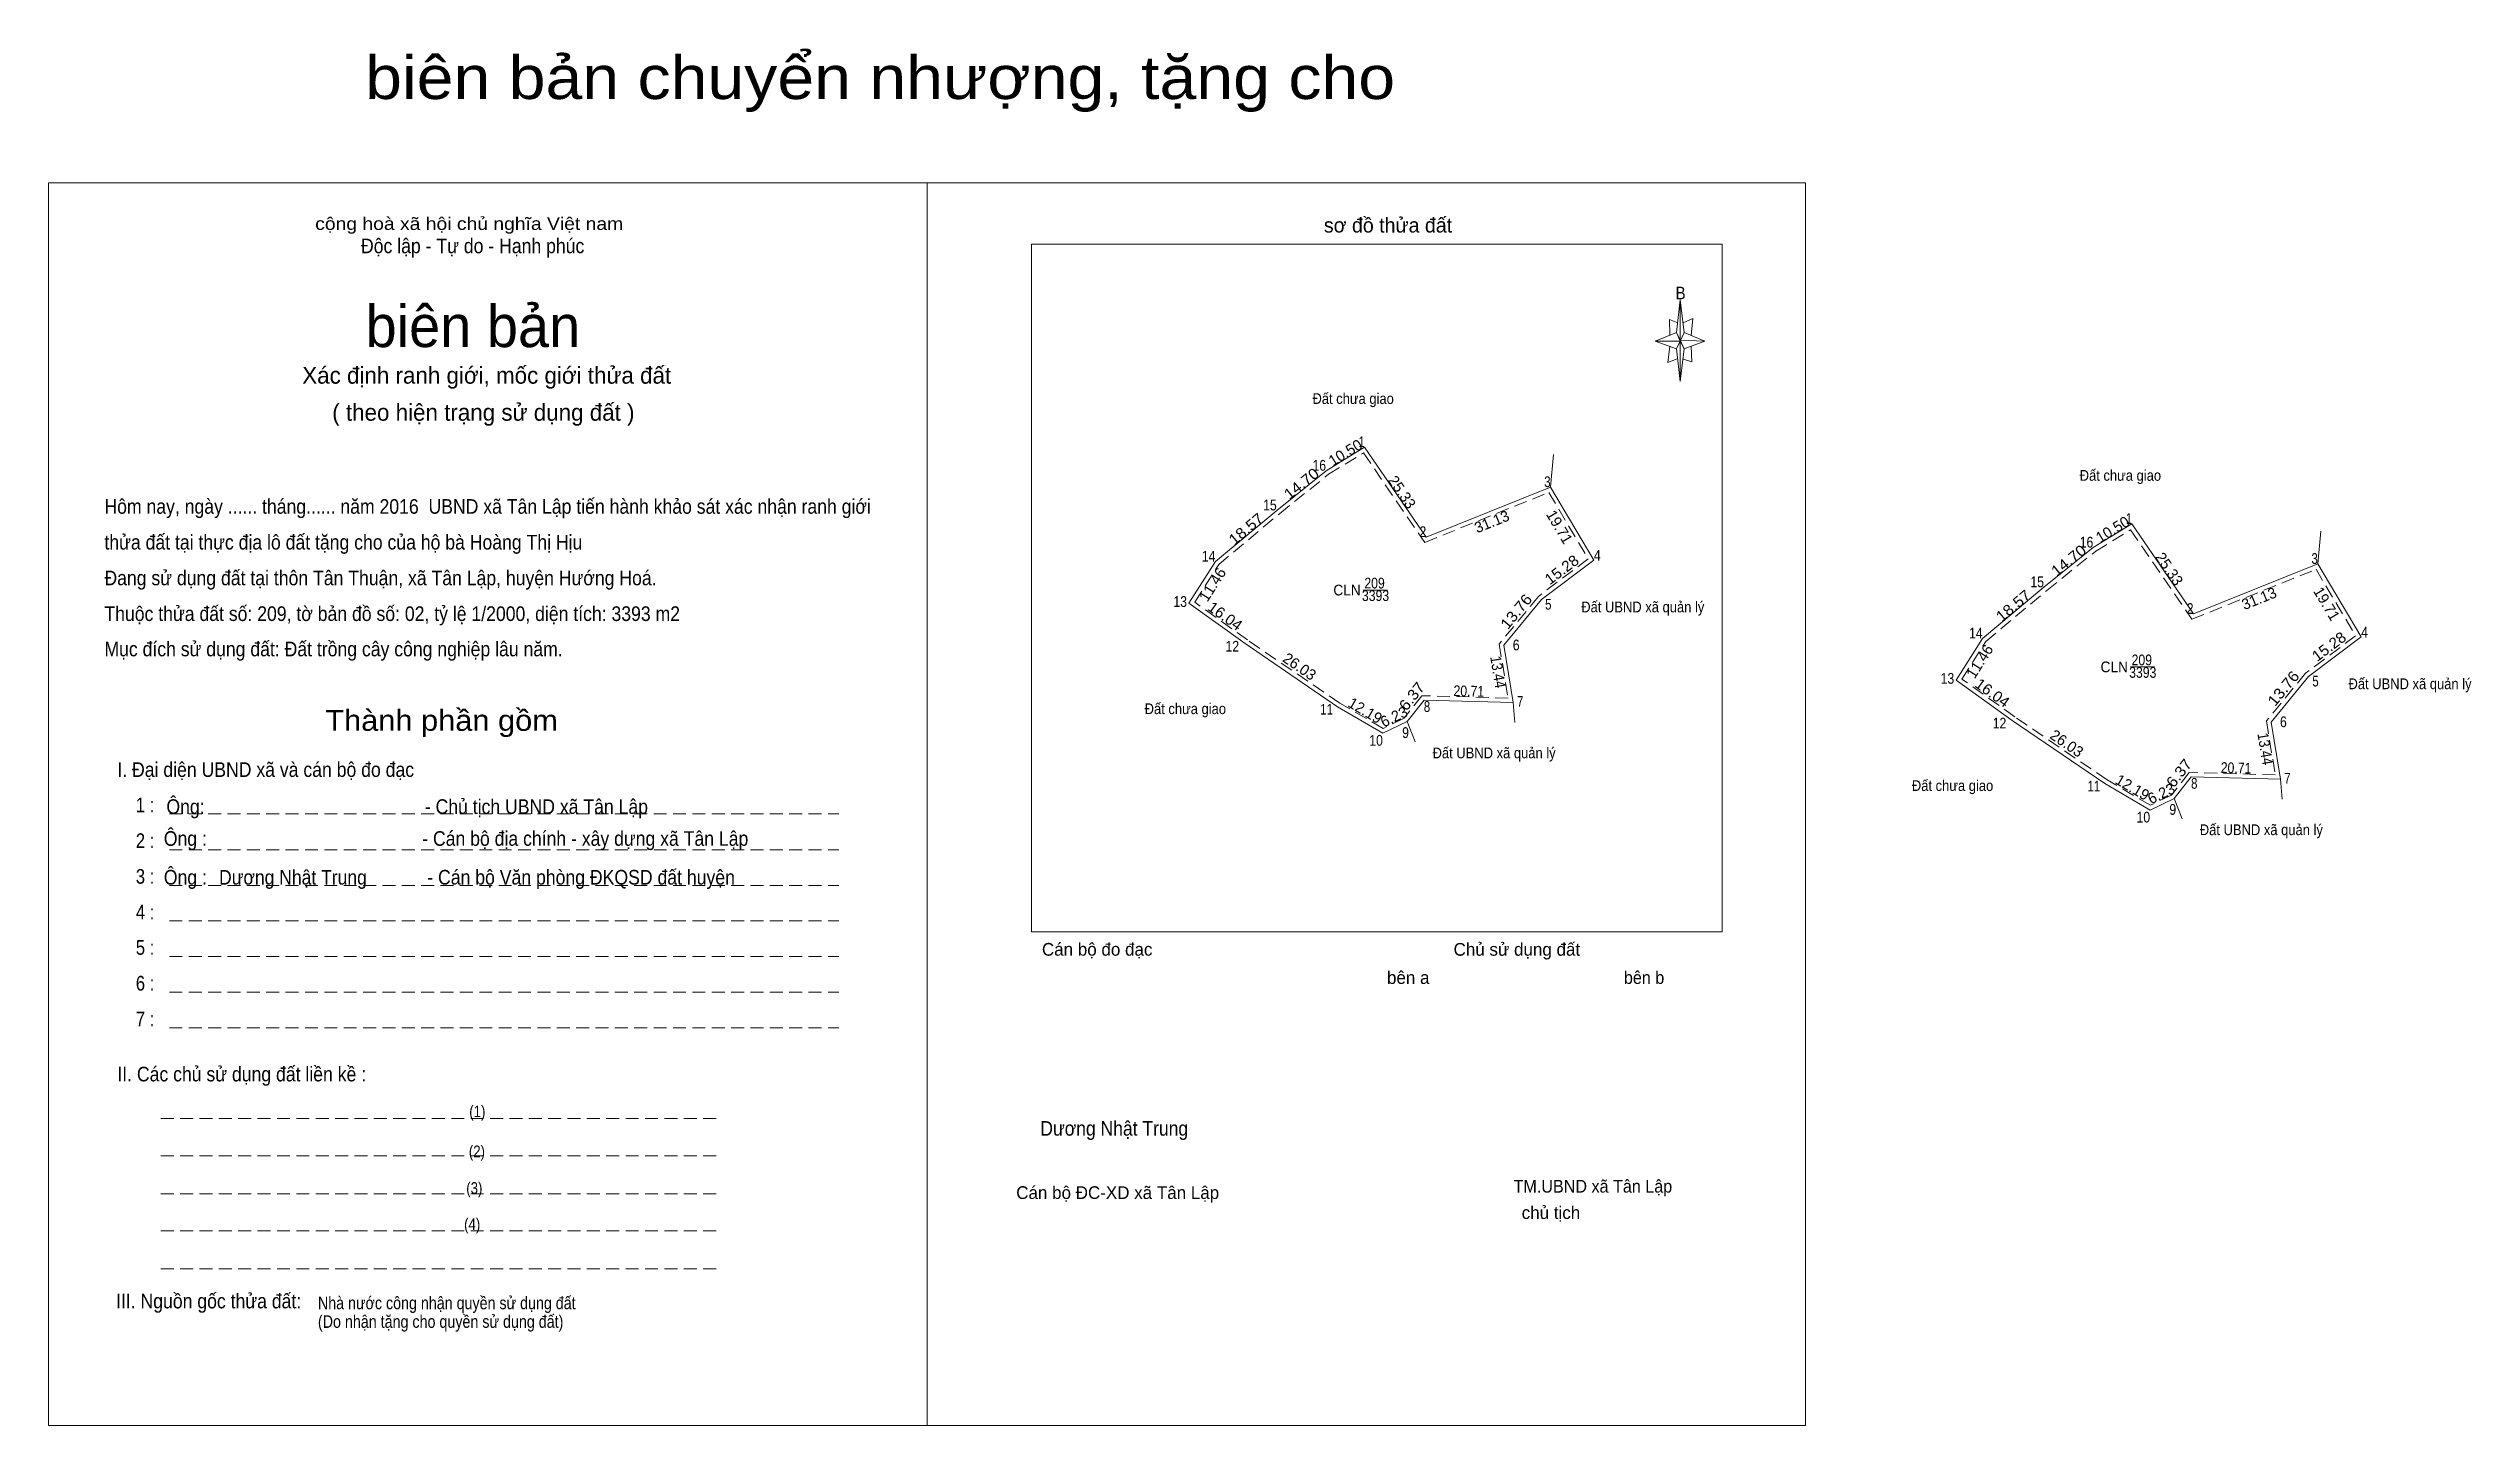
# Model space of a CAD drawing. Header units: metres. Extents: x 544563 to 545560, y 1836238 to 1836557.
# Drawn here: x 544563 to 545126, y 1836238 to 1836557 of the extents above; entities that cross this region are included whole.
import ezdxf
from ezdxf.enums import TextEntityAlignment as Align

# ---------------------------------------------------------------- set-up
doc = ezdxf.new("R2010")
doc.units = ezdxf.units.M
doc.linetypes.add('MEDIUM_DASHED', pattern=[4.5, 3, -1.5])
for name, color, linetype, lineweight in [('1', 7, 'MEDIUM_DASHED', 13), ('10', 7, 'Continuous', 13), ('15', 7, 'Continuous', 13), ('5', 7, 'Continuous', 13), ('63', 7, 'Continuous', 13)]:
    doc.layers.add(name, color=color, linetype=linetype, lineweight=lineweight)
doc.layers.add('39', color=7, linetype='Continuous')
doc.layers.add('50', color=7, linetype='Continuous')

msp = doc.modelspace()

# ---------------------------------------------------------------- texts
at = {"layer": '1'}
for s, height, width, p in [('cộng hoà xã hội chủ nghĩa Việt nam', 2.916, 1.15, (544660.425, 1836515.25)), ('Độc lập - Tự do - Hạnh phúc', 3.401, 0.9, (544661.225, 1836509.85)), ('CLN', 2.5, 0.95, (544864.355, 1836430.38)), ('3393', 2.5, 0.85, (544870.98, 1836429.1)), ('209', 2.5, 0.85, (544870.755, 1836432)), ('CLN', 2.5, 0.95, (545042.595, 1836412.54)), ('209', 2.5, 0.85, (545048.995, 1836414.16)), ('3393', 2.5, 0.85, (545049.22, 1836411.26)), ('Thành phần gồm', 4.859, 1.1, (544654.005, 1836398.95))]:
    msp.add_text(s, height=height, dxfattribs=dict(at, width=width)).set_placement(p, align=Align.CENTER)
for s, height, p in [('sơ đồ thửa đất', 3.401, (544858.98, 1836514.65)), ('Cán bộ đo đạc', 2.951, (544793.48, 1836346.74)), ('Chủ sử dụng đất', 2.951, (544889.11, 1836346.73)), ('bên a', 2.95, (544873.64, 1836340.18)), ('Cán bộ ĐC-XD xã Tân Lập', 2.95, (544787.51, 1836290.25)), ('chủ tịch', 2.95, (544904.94, 1836285.6))]:
    msp.add_text(s, height=height, dxfattribs=at).set_placement(p)
for s, height, p in [('biên bản', 9.719, (544661.28, 1836488.05)), ('Xác định ranh giới, mốc giới thửa đất', 3.887, (544664.49, 1836479.55)), ('( theo hiện trạng sử dụng đất )', 3.887, (544663.715, 1836470.95))]:
    msp.add_text(s, height=height, dxfattribs=at).set_placement(p, align=Align.CENTER)
for s, height, width, p in [('Hôm nay, ngày ...... tháng...... năm 2016  UBND xã Tân Lập tiến hành khảo sát xác nhận ranh giới ', 3.4, 0.9, (544575.68, 1836449.35)), ('thửa đất tại thực địa lô đất tặng cho của hộ bà Hoàng Thị Hịu', 3.4, 0.9, (544575.68, 1836441.05)), ('Đang sử dụng đất tại thôn Tân Thuận, xã Tân Lập, huyện Hướng Hoá.', 3.4, 0.9, (544575.68, 1836432.75)), ('Thuộc thửa đất số: 209, tờ bản đồ số: 02, tỷ lệ 1/2000, diện tích: 3393 m2 ', 3.4, 0.9, (544575.68, 1836424.45)), ('Mục đích sử dụng đất: Đất trồng cây công nghiệp lâu năm.', 3.4, 0.9, (544575.68, 1836416.25)), ('I. Đại diện UBND xã và cán bộ đo đạc ', 3.401, 0.9, (544578.68, 1836388.25)), ('    1 : ', 3.401, 0.85, (544578.68, 1836380.05)), ('Ông:                                             - Chủ tịch UBND xã Tân Lập', 3.4, 0.9, (544590.08, 1836379.65)), ('    2 : ', 3.401, 0.85, (544578.68, 1836371.75)), ('Ông :                                            - Cán bộ địa chính - xây dựng xã Tân Lập', 3.4, 0.9, (544589.48, 1836372.25)), ('    3 :     ', 3.401, 0.85, (544578.68, 1836363.45)), ('Ông :                                             - Cán bộ Văn phòng ĐKQSD đất huyện', 3.402, 0.9, (544589.48, 1836363.25)), ('    4 : ', 3.401, 0.85, (544578.68, 1836355.15)), ('    5 : ', 3.401, 0.85, (544578.68, 1836346.95)), ('    6 : ', 3.401, 0.85, (544578.68, 1836338.65)), ('bên b', 2.95, 0.95, (544928.68, 1836340.18)), ('    7 : ', 3.401, 0.85, (544578.68, 1836330.35)), ('II. Các chủ sử dụng đất liền kề :', 3.401, 0.9, (544578.68, 1836317.55)), ('TM.UBND xã Tân Lập', 2.95, 0.95, (544903.04, 1836291.73)), ('III. Nguồn gốc thửa đất:', 3.401, 0.9, (544578.38, 1836264.85)), ('(Do nhận tặng cho quyền sử dụng đất)', 2.92, 0.85, (544625.28, 1836260.33)), ('Nhà nước công nhận quyền sử dụng đất', 2.916, 0.85, (544625.28, 1836264.65))]:
    msp.add_text(s, height=height, dxfattribs=dict(at, width=width)).set_placement(p)
at = {"layer": '39'}
for s, height, width, p in [('Dương Nhật Trung', 3.38, 0.9, (544619.48, 1836363.25)), ('(1)', 2.7, 0.85, (544662.315, 1836309.25)), ('Dương Nhật Trung', 3.38, 0.9, (544810.28, 1836304.95)), ('(2)', 2.7, 0.85, (544662.215, 1836299.95)), ('(3)', 2.7, 0.85, (544661.615, 1836291.45)), ('(4)', 2.7, 0.85, (544661.115, 1836283.05))]:
    msp.add_text(s, height=height, dxfattribs=dict(at, width=width)).set_placement(p, align=Align.CENTER)
at = {"layer": '5', "width": 0.9}
msp.add_text('B', height=2.916, dxfattribs=at).set_placement((544940.68, 1836499.15))
at = {"layer": '50', "width": 1.15}
msp.add_text('biên bản chuyển nhượng, tặng cho', height=10, dxfattribs=at).set_placement((544755.885, 1836545.65), align=Align.CENTER)
at = {"layer": '63', "width": 0.9}
for s, p in [('Đất chưa giao', (544865.78, 1836474.85)), ('Đất chưa giao', (545044.02, 1836457.01)), ('Đất UBND xã quản lý', (544933.065, 1836426.46)), ('Đất UBND xã quản lý', (545111.305, 1836408.62)), ('Đất chưa giao', (544826.79, 1836402.83)), ('Đất UBND xã quản lý', (544898.525, 1836392.57)), ('Đất chưa giao', (545005.03, 1836384.99)), ('Đất UBND xã quản lý', (545076.765, 1836374.73))]:
    msp.add_text(s, height=2.5, dxfattribs=at).set_placement(p, align=Align.CENTER)
at = {"layer": '63'}
for s, rotation, p in [('10.50', 31.45, (544864.618, 1836462.482)), ('25.33', 304.43, (544876.101, 1836453.672)), ('31.13', 21.901, (544898.464, 1836446.357)), ('19.71', 300.754, (544912.623, 1836445.654)), ('10.50', 31.45, (545042.858, 1836444.642)), ('11.46', 57.544, (544834.155, 1836432.244)), ('25.33', 304.43, (545054.341, 1836435.832)), ('31.13', 21.901, (545076.704, 1836428.517)), ('19.71', 300.754, (545090.863, 1836427.814)), ('26.03', 325.675, (544852.63, 1836412.848)), ('11.46', 57.544, (545012.395, 1836414.404)), ('12.19', 329.649, (544867.948, 1836402.585)), ('6.23', 25.701, (544875.818, 1836401.102)), ('26.03', 325.675, (545030.87, 1836395.008)), ('12.19', 329.649, (545046.188, 1836384.745)), ('6.23', 25.701, (545054.058, 1836383.262))]:
    msp.add_text(s, height=2.5, rotation=rotation, dxfattribs=at).set_placement(p, align=Align.CENTER)
for s, width, p in [(' 1', 0.75, (544868.45, 1836464.82)), (' 16', 0.85, (544859.49, 1836459.34)), (' 3', 0.8, (544911.65, 1836455.54)), (' 15', 0.85, (544848.03, 1836450.13)), (' 1', 0.75, (545046.69, 1836446.98)), (' 2', 0.85, (544882.77, 1836443.93)), (' 16', 0.85, (545037.73, 1836441.5)), (' 14', 0.85, (544833.78, 1836438.23)), (' 4', 0.85, (544923.29, 1836438.44)), (' 3', 0.8, (545089.89, 1836437.7)), (' 15', 0.85, (545026.27, 1836432.29)), (' 13', 0.85, (544827.18, 1836427.72)), (' 5', 0.8, (544911.85, 1836427.09)), (' 2', 0.85, (545061.01, 1836426.09)), (' 6', 0.85, (544904.44, 1836417.63)), (' 14', 0.85, (545012.02, 1836420.39)), (' 4', 0.85, (545101.53, 1836420.6)), (' 12', 0.85, (544839.28, 1836417.33)), (' 13', 0.85, (545005.42, 1836409.88)), (' 5', 0.8, (545090.09, 1836409.25)), (' 11', 0.8, (544861.11, 1836402.71)), (' 8', 0.8, (544883.68, 1836403.34)), (' 7', 0.8, (544905.33, 1836404.53)), (' 10', 0.85, (544872.69, 1836395.49)), (' 9', 0.85, (544878.74, 1836397.29)), (' 12', 0.85, (545017.52, 1836399.49)), (' 6', 0.85, (545082.68, 1836399.79)), (' 11', 0.8, (545039.35, 1836384.87)), (' 8', 0.8, (545061.92, 1836385.5)), (' 7', 0.8, (545083.57, 1836386.69)), (' 9', 0.85, (545056.98, 1836379.45)), (' 10', 0.85, (545050.93, 1836377.65))]:
    msp.add_text(s, height=2.5, dxfattribs=dict(at, width=width)).set_placement(p, align=Align.RIGHT)
for s, rotation, width, p in [('14.70', 38.788, 1.1, (544854.542, 1836455.373)), ('18.57', 39.865, 1.1, (544841.704, 1836444.858)), ('15.28', 36.885, 1.05, (544914.99, 1836435.366)), ('14.70', 38.788, 1.1, (545032.782, 1836437.533)), ('18.57', 39.865, 1.1, (545019.944, 1836427.018)), ('16.04', 324.388, 1.05, (544835.317, 1836424.586)), ('13.76', 50.573, 1.1, (544904.627, 1836425.856)), ('15.28', 36.885, 1.05, (545093.23, 1836417.526)), ('13.44', 279.294, 0.9, (544898.209, 1836412.407)), ('6.37', 51.762, 1.1, (544880.386, 1836406.191)), ('20.71', 358.506, 0.85, (544892.622, 1836406.928)), ('16.04', 324.388, 1.05, (545013.557, 1836406.746)), ('13.76', 50.573, 1.1, (545082.867, 1836408.016)), ('13.44', 279.294, 0.9, (545076.449, 1836394.567)), ('6.37', 51.762, 1.1, (545058.626, 1836388.351)), ('20.71', 358.506, 0.85, (545070.862, 1836389.088))]:
    msp.add_text(s, height=2.5, rotation=rotation, dxfattribs=dict(at, width=width)).set_placement(p, align=Align.CENTER)

# ---------------------------------------------------------------- linework, layer by layer
at = {"layer": '1'}
for p, q in [((544590.78, 1836379.65), (544746.28, 1836379.65)), ((544590.78, 1836371.35), (544746.28, 1836371.35)), ((544590.78, 1836363.05), (544746.28, 1836363.05)), ((544590.78, 1836354.85), (544746.28, 1836354.85)), ((544590.78, 1836346.55), (544746.28, 1836346.55)), ((544590.78, 1836338.25), (544746.28, 1836338.25)), ((544590.78, 1836329.95), (544746.28, 1836329.95)), ((544588.78, 1836308.95), (544719.28, 1836308.95)), ((544588.78, 1836300.25), (544719.28, 1836300.25)), ((544588.78, 1836291.45), (544719.28, 1836291.45)), ((544588.78, 1836282.85), (544719.28, 1836282.85)), ((544588.78, 1836274.05), (544719.28, 1836274.05))]:
    msp.add_line(p, q, dxfattribs=at)
at = {"layer": '1', "linetype": 'Continuous'}
for points in [[(544562.68, 1836237.65), (544562.68, 1836526.15), (544766.78, 1836526.15), (544766.78, 1836237.65)], [(544970.88, 1836237.65), (544970.88, 1836526.15), (544766.78, 1836526.15), (544766.78, 1836237.65)], [(544791.08, 1836511.95), (544951.48, 1836511.95), (544951.48, 1836352.25), (544791.08, 1836352.25)]]:
    msp.add_lwpolyline(points, close=True, dxfattribs=at)
at = {"layer": '1'}
for points in [[(544868.16, 1836463.47), (544882.4, 1836442.7), (544911.23, 1836454.29), (544920.41, 1836438.86), (544908.81, 1836430.16), (544899.71, 1836419.09), (544901.76, 1836406.57), (544881.76, 1836407.09), (544877.66, 1836401.88), (544872.74, 1836399.51), (544862.71, 1836405.39), (544841.24, 1836420.04), (544828.98, 1836428.82), (544834.54, 1836437.56), (544848.66, 1836449.36), (544860.07, 1836458.52)], [(545046.4, 1836445.63), (545060.64, 1836424.86), (545089.47, 1836436.45), (545098.65, 1836421.02), (545087.05, 1836412.32), (545077.95, 1836401.25), (545080, 1836388.73), (545060, 1836389.25), (545055.9, 1836384.04), (545050.98, 1836381.67), (545040.95, 1836387.55), (545019.48, 1836402.2), (545007.22, 1836410.98), (545012.78, 1836419.72), (545026.9, 1836431.52), (545038.31, 1836440.68)]]:
    msp.add_lwpolyline(points, close=True, dxfattribs=at)
at = {"layer": '10'}
for p, q in [((544912.35, 1836463.12), (544911.65, 1836455.54)), ((545090.59, 1836445.28), (545089.89, 1836437.7)), ((544902.94, 1836405.54), (544903.35, 1836400.91)), ((544880.17, 1836396.38), (544878.3, 1836401.08)), ((545081.18, 1836387.7), (545081.59, 1836383.07)), ((545058.41, 1836378.54), (545056.54, 1836383.24))]:
    msp.add_line(p, q, dxfattribs=at)
for points in [[(544911.65, 1836455.54), (544882.77, 1836443.93), (544868.45, 1836464.82), (544859.49, 1836459.34), (544848.03, 1836450.13), (544833.78, 1836438.23), (544827.63, 1836428.56), (544840.67, 1836419.22), (544862.17, 1836404.54), (544872.69, 1836398.38), (544878.3, 1836401.08)], [(544911.65, 1836455.54), (544921.73, 1836438.6), (544909.51, 1836429.43), (544900.77, 1836418.8), (544902.94, 1836405.54)], [(545089.89, 1836437.7), (545061.01, 1836426.09), (545046.69, 1836446.98), (545037.73, 1836441.5), (545026.27, 1836432.29), (545012.02, 1836420.39), (545005.87, 1836410.72), (545018.91, 1836401.38), (545040.41, 1836386.7), (545050.93, 1836380.54), (545056.54, 1836383.24)], [(545089.89, 1836437.7), (545099.97, 1836420.76), (545087.75, 1836411.59), (545079.01, 1836400.96), (545081.18, 1836387.7)], [(544902.94, 1836405.54), (544882.24, 1836406.08), (544878.3, 1836401.08)], [(545081.18, 1836387.7), (545060.48, 1836388.24), (545056.54, 1836383.24)]]:
    msp.add_lwpolyline(points, dxfattribs=at)
at = {"layer": '15'}
for p, q in [((544868.45, 1836464.82), (544882.77, 1836443.93)), ((545046.69, 1836446.98), (545061.01, 1836426.09))]:
    msp.add_line(p, q, dxfattribs=at)
for points in [[(544921.73, 1836438.6), (544909.51, 1836429.43), (544900.77, 1836418.8), (544902.94, 1836405.54)], [(545099.97, 1836420.76), (545087.75, 1836411.59), (545079.01, 1836400.96), (545081.18, 1836387.7)], [(544902.94, 1836405.54), (544882.24, 1836406.08), (544878.3, 1836401.08), (544872.69, 1836398.38)], [(545081.18, 1836387.7), (545060.48, 1836388.24), (545056.54, 1836383.24), (545050.93, 1836380.54)]]:
    msp.add_lwpolyline(points, dxfattribs=at)
at = {"layer": '5'}
for p, q in [((544940.88, 1836491.45), (544941.78, 1836499.05)), ((544940.88, 1836487.65), (544935.98, 1836489.45)), ((544942.68, 1836487.65), (544941.78, 1836480.05)), ((544942.68, 1836491.45), (544947.48, 1836489.45)), ((544944.28, 1836488.25), (544944.48, 1836484.65)), ((544944.48, 1836484.65), (544942.28, 1836485.35))]:
    msp.add_line(p, q, dxfattribs=at)
for points in [[(544941.78, 1836499.05), (544942.68, 1836491.45), (544941.78, 1836489.45)], [(544941.78, 1836489.45), (544935.98, 1836489.45), (544940.88, 1836491.45), (544942.68, 1836487.65), (544947.48, 1836489.45), (544941.78, 1836489.65)], [(544941.78, 1836489.45), (544941.78, 1836480.05), (544940.88, 1836487.65)]]:
    msp.add_lwpolyline(points, close=True, dxfattribs=at)
for points in [[(544941.18, 1836493.65), (544939.28, 1836494.45), (544939.38, 1836490.75)], [(544942.48, 1836493.65), (544944.68, 1836494.65), (544944.28, 1836490.75)], [(544941.78, 1836489.45), (544940.88, 1836491.45), (544935.98, 1836489.45)], [(544939.38, 1836488.25), (544938.88, 1836484.45), (544941.08, 1836485.35)], [(544941.78, 1836489.45), (544942.68, 1836487.65), (544947.48, 1836489.45)]]:
    msp.add_lwpolyline(points, dxfattribs=at)
at = {"layer": '63'}
for p, q in [((544868.12, 1836431.64), (544873.72, 1836431.64)), ((545046.36, 1836413.8), (545051.96, 1836413.8))]:
    msp.add_line(p, q, dxfattribs=at)

msp.set_redraw_order([(e.dxf.handle, doc.entitydb.next_handle()) for e in msp.query("TEXT MTEXT ATTDEF DIMENSION ARC_DIMENSION")])  # texts and dimensions are drawn at this point

doc.saveas('drawing.dxf')
